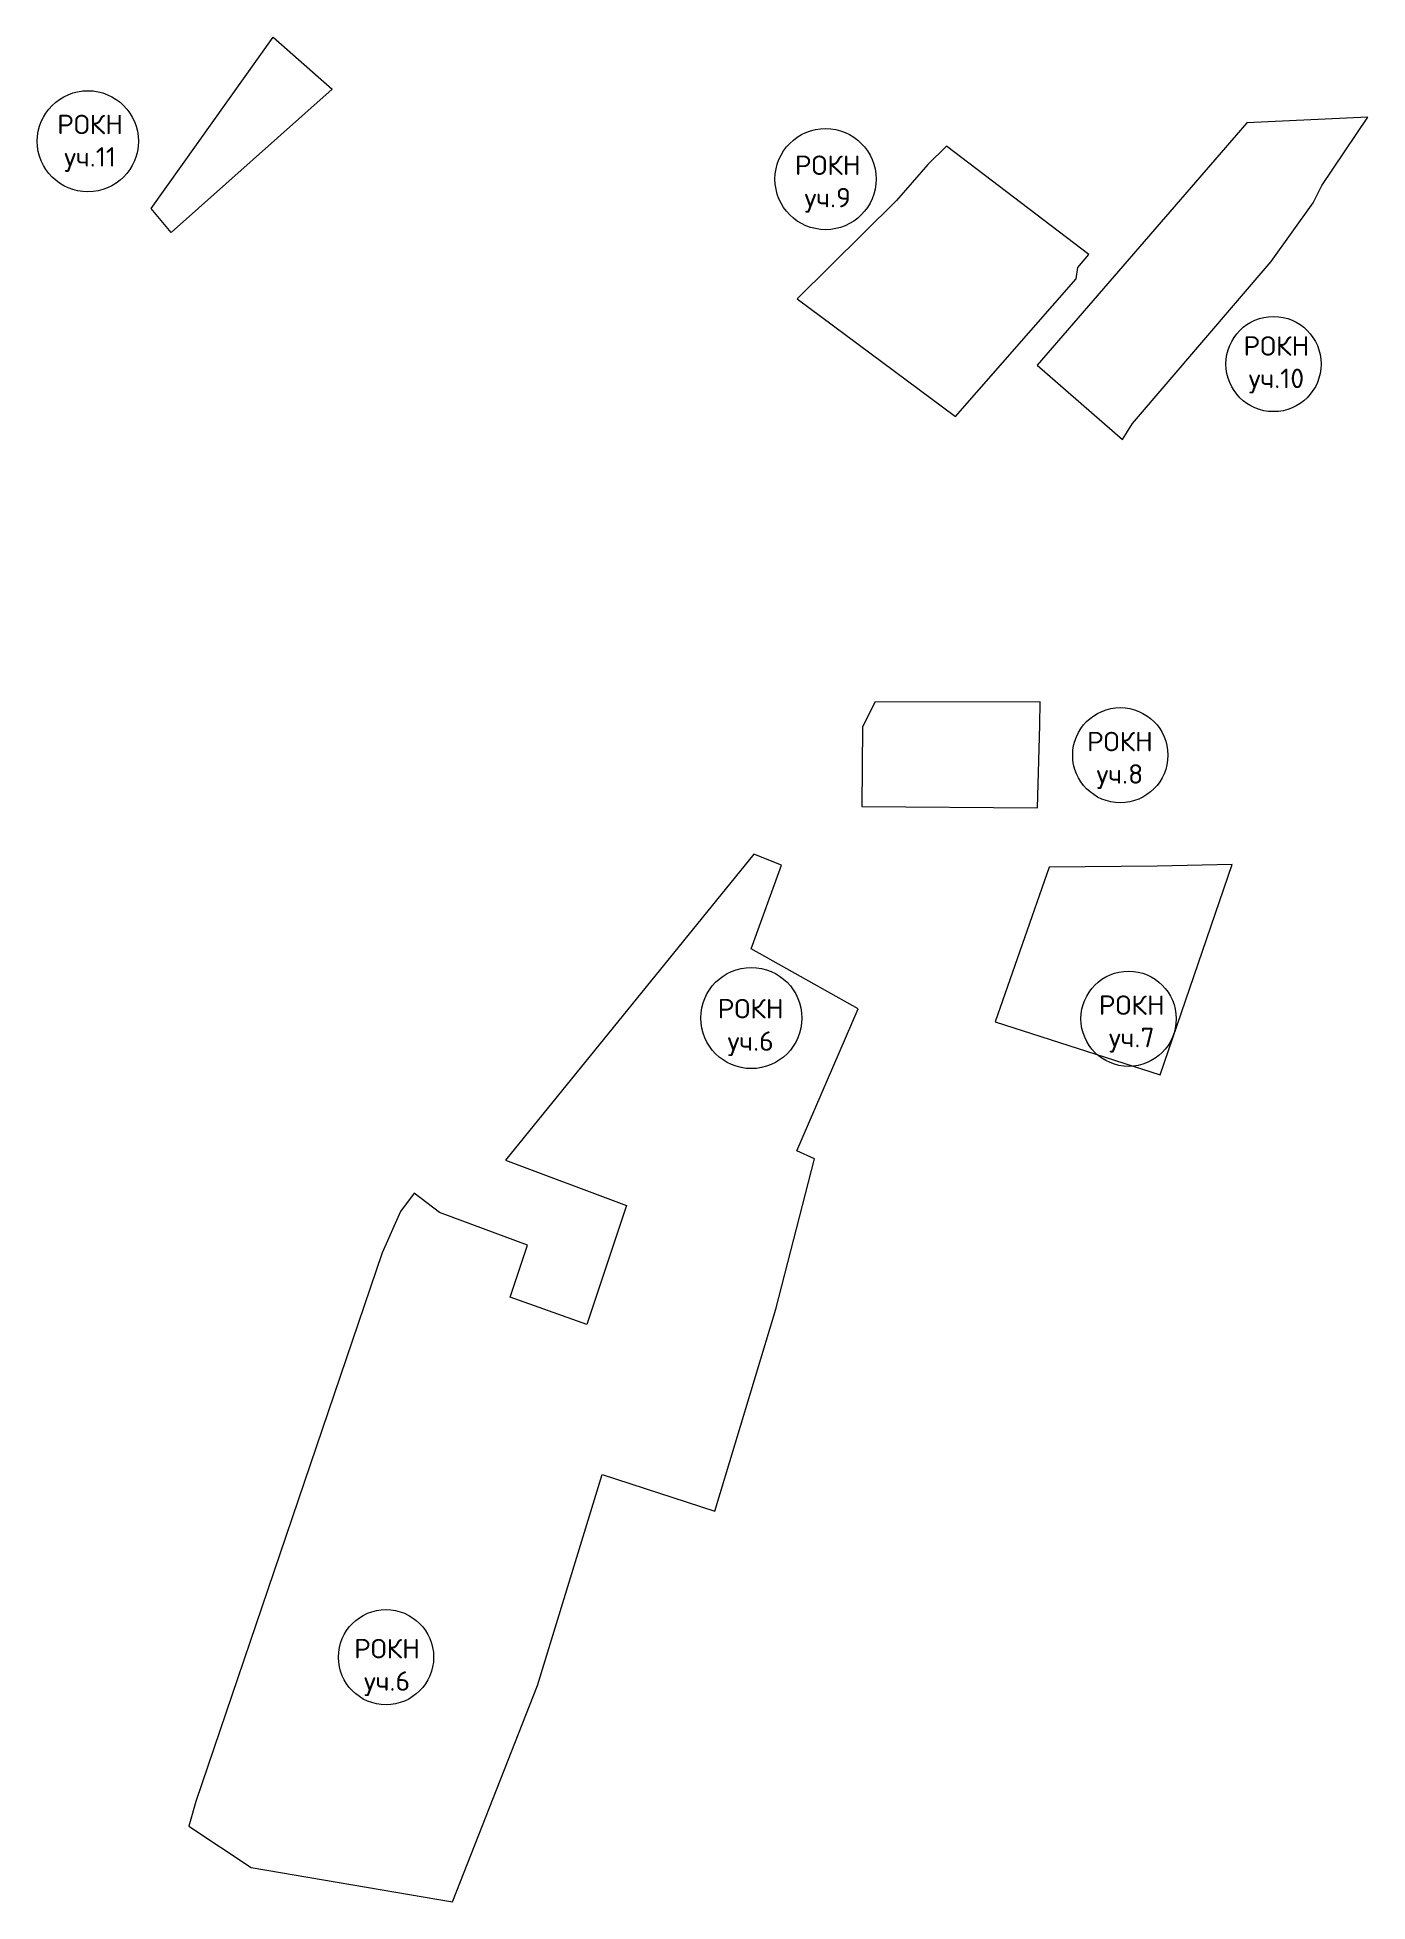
# Model space of a CAD drawing. Extents: x 1391442 to 1399821, y 354865 to 360836.
# Drawn here: x 1393013 to 1393460, y 356838 to 357465 of the extents above; entities that cross this region are included whole.
import ezdxf

# ---------------------------------------------------------------- set-up
doc = ezdxf.new("R2010")
doc.units = 0
doc.header["$MEASUREMENT"] = 0
doc.layers.add('РОКН', color=12, linetype='Continuous')
doc.styles.get("Standard").update_dxf_attribs({"font": 'simplex.shx'})

msp = doc.modelspace()

# ---------------------------------------------------------------- texts
at = {"layer": 'РОКН', "char_height": 6.533, "width": 6.5333, "attachment_point": 2}
for s, insert in [('РОКН\\Pуч.11', (1393030.8, 357438.61)), ('РОКН\\Pуч.9', (1393278.8, 357424.9)), ('РОКН\\Pуч.10', (1393429.65, 357364.13)), ('РОКН\\Pуч.8', (1393377.04, 357231.13)), ('РОКН\\Pуч.6', (1393252.89, 357141.32)), ('РОКН\\Pуч.7', (1393381.01, 357142.51)), ('РОКН\\Pуч.6', (1393130.63, 356926.15))]:
    msp.add_mtext(s, dxfattribs=dict(at, insert=insert))

# ---------------------------------------------------------------- linework, layer by layer
at = {"layer": 'РОКН', "lineweight": 20}
for points in [[(1393112.19, 357447.21), (1393058.04, 357398.98), (1393051.32, 357407.04), (1393092.32, 357464.65), (1393112.19, 357447.21)], [(1393112.19, 357447.21), (1393058.04, 357398.98), (1393051.32, 357407.04), (1393092.32, 357464.65), (1393112.19, 357447.21)], [(1393349.26, 357354.46), (1393377.94, 357329.46), (1393381.24, 357334.83), (1393427.88, 357389.23), (1393442.05, 357409.01), (1393444.93, 357414.82), (1393460.34, 357437.8), (1393419.65, 357435.93), (1393349.26, 357354.46)], [(1393268.49, 357376.72), (1393321.72, 357337.14), (1393362.31, 357383.41), (1393362.9, 357387.24), (1393366.61, 357391.58), (1393318.7, 357428.07), (1393312.42, 357421.88), (1393301.92, 357409.8), (1393268.49, 357376.72)], [(1393290.29, 357205.99), (1393349.34, 357205.54), (1393350.05, 357233.43), (1393350.25, 357241.25), (1393294.67, 357241.11), (1393290.48, 357232.71), (1393290.29, 357205.99)], [(1393063.93, 356863.2), (1393084.98, 356849.34), (1393152.64, 356837.8), (1393181.19, 356910.46), (1393202.98, 356981.47), (1393240.8, 356969.1), (1393261.34, 357037.01), (1393274.29, 357087.52), (1393268.37, 357090.21), (1393289.07, 357138.04), (1393253.03, 357158.2), (1393263.2, 357186.29), (1393253.94, 357189.97), (1393170.44, 357087.11), (1393211.1, 357071.91), (1393197.76, 357031.92), (1393172.05, 357041.03), (1393177.88, 357058.53), (1393148.26, 357069.52), (1393139.72, 357076.07), (1393135.18, 357069.81), (1393129.03, 357055.94), (1393066.29, 356871.48), (1393063.93, 356863.2)], [(1393353.25, 357185.65), (1393335.14, 357133.62), (1393390.51, 357115.81), (1393414.79, 357186.56), (1393389.54, 357186), (1393353.25, 357185.65)]]:
    msp.add_lwpolyline(points, dxfattribs=at)
at = {"layer": 'РОКН', "lineweight": 0}
for centre, radius in [((1393030.03, 357429.69), 17), ((1393278.06, 357416.97), 17), ((1393428.67, 357354.79), 16), ((1393377.15, 357223.28), 16), ((1393253.11, 357134.91), 17), ((1393379.94, 357134.66), 16), ((1393130.28, 356920.02), 16)]:
    msp.add_circle(centre, radius, dxfattribs=at)

msp.set_redraw_order([(e.dxf.handle, doc.entitydb.next_handle()) for e in msp.query("TEXT MTEXT ATTDEF DIMENSION ARC_DIMENSION")])  # texts and dimensions are drawn at this point

doc.saveas('drawing.dxf')
